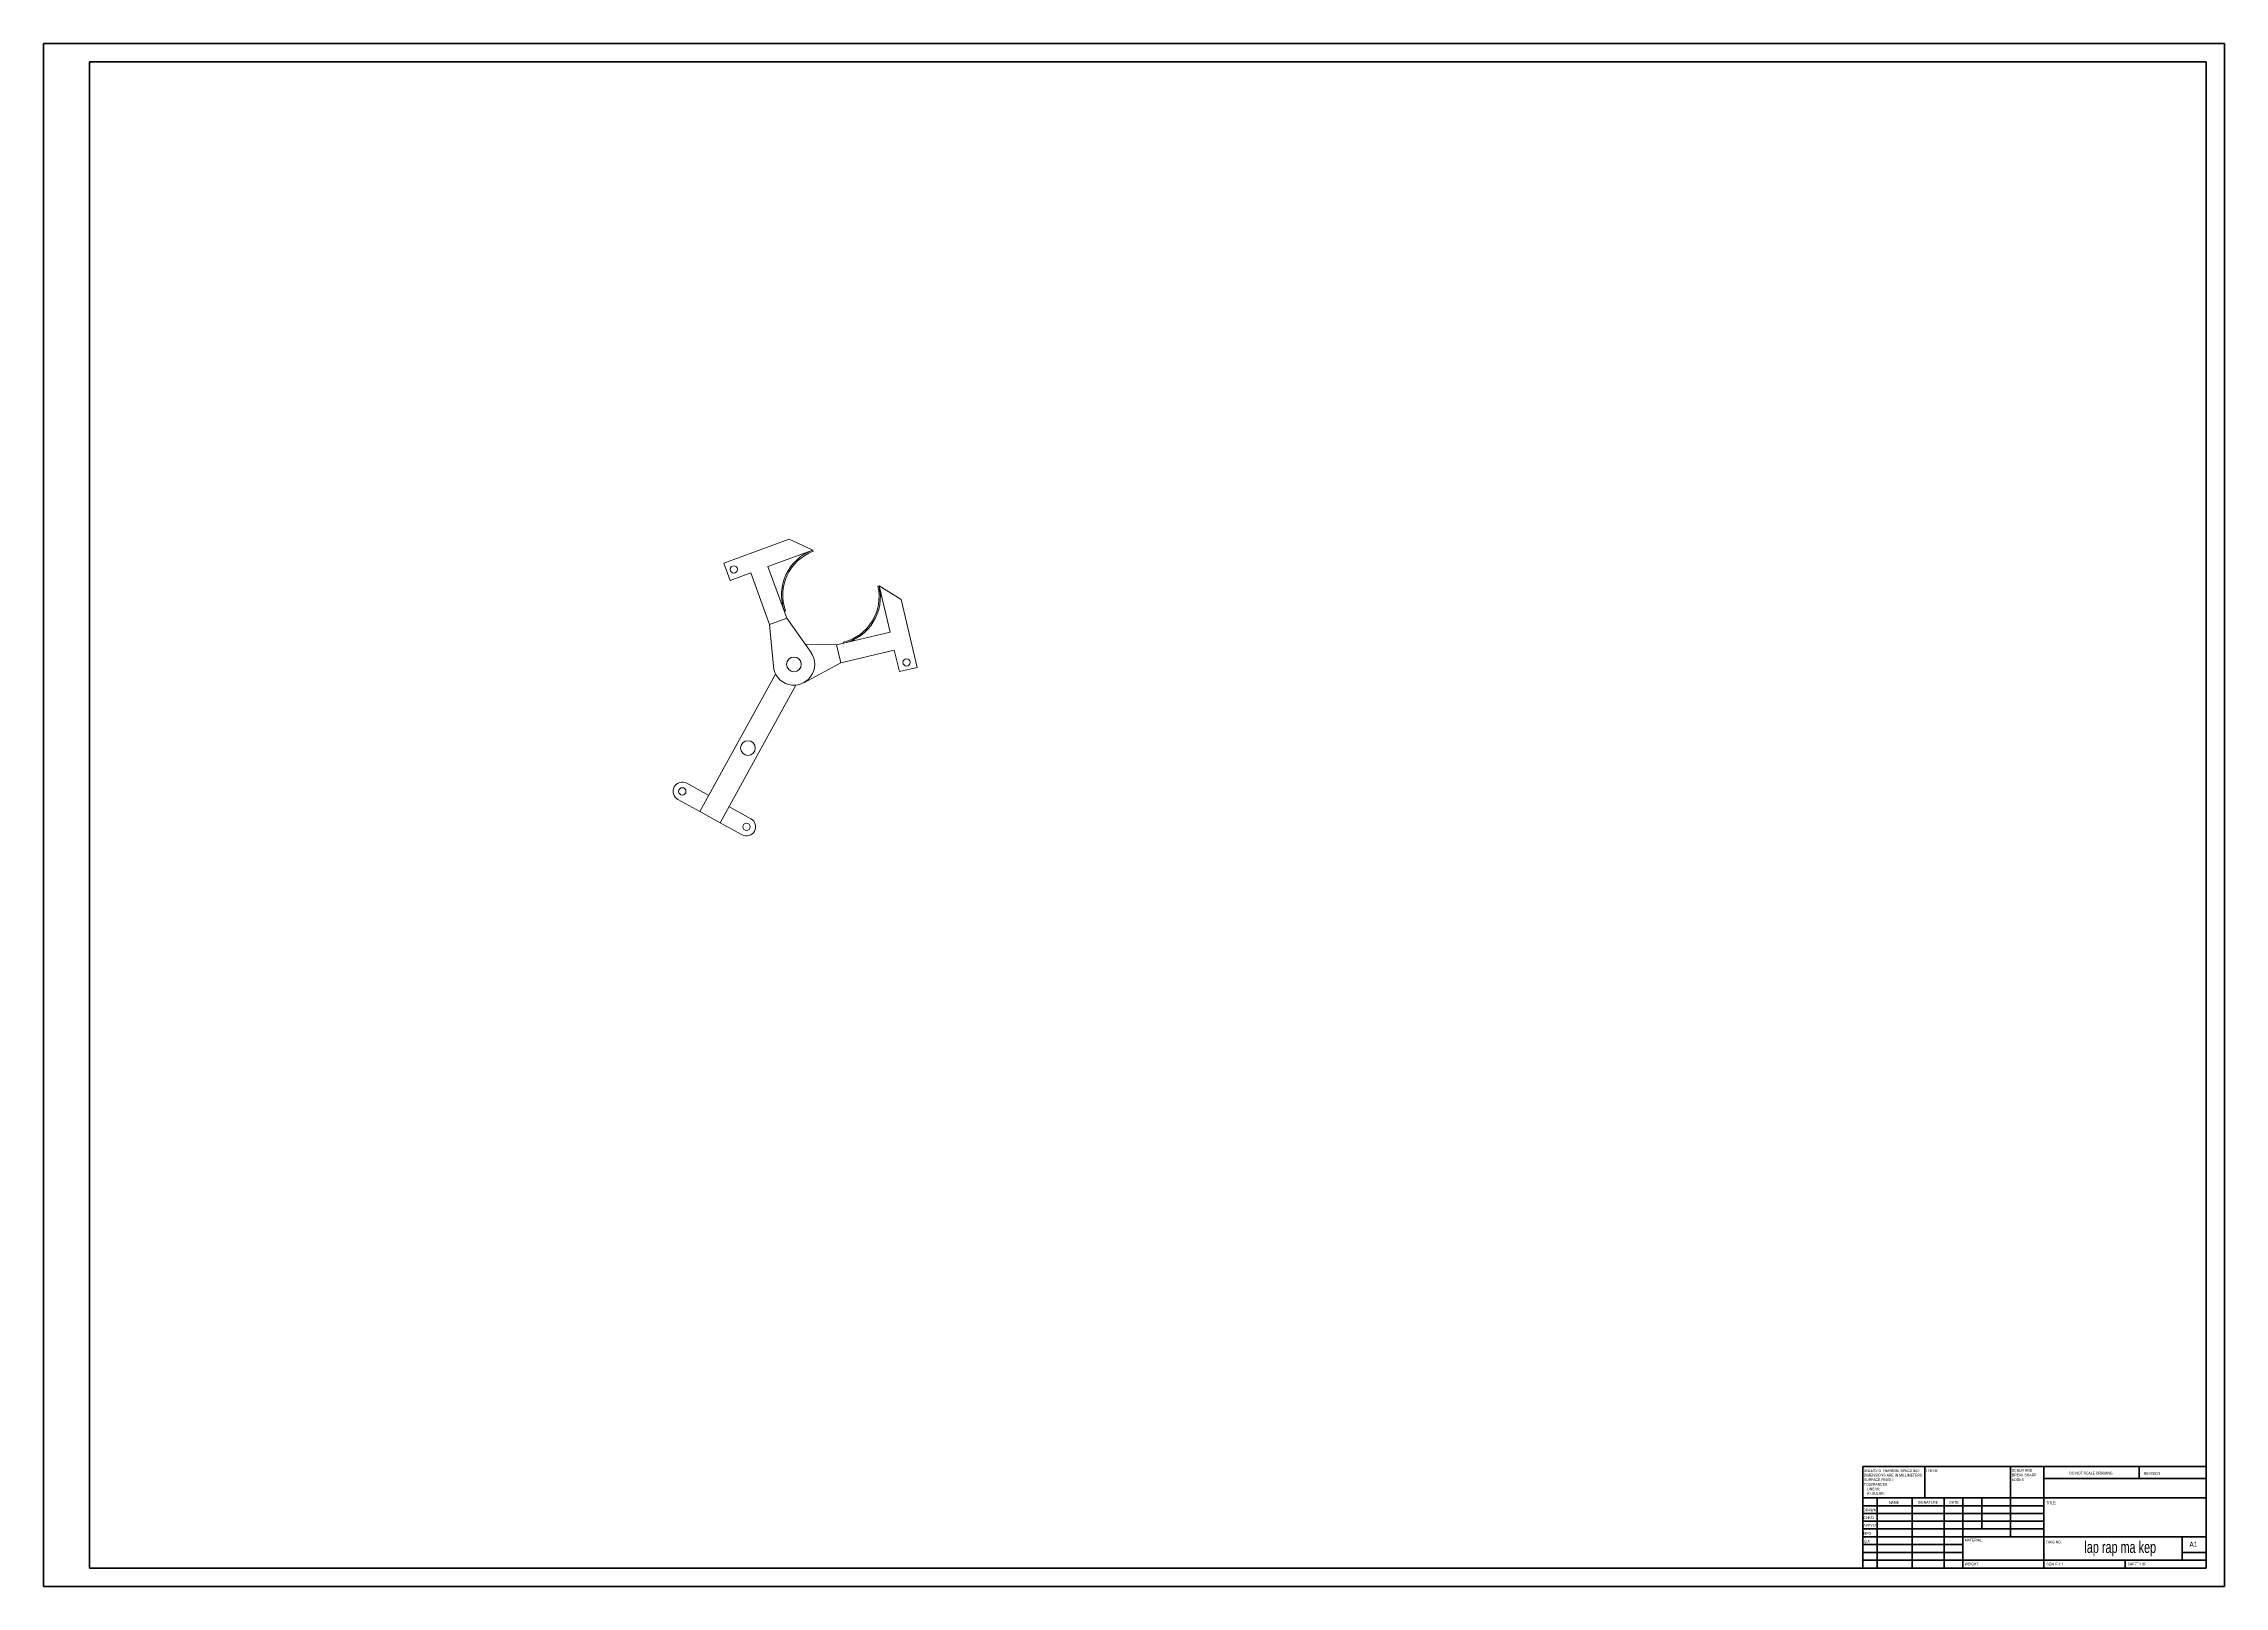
# Model space of a CAD drawing. Header units: millimetres. Extents: x 0 to 1189, y 0 to 841.
import ezdxf

# ---------------------------------------------------------------- set-up
doc = ezdxf.new("R2010")
doc.units = ezdxf.units.MM
doc.styles.add('SLDTEXTSTYLE0', font='TXT', dxfattribs={"width": 0.696429})
doc.styles.add('SLDTEXTSTYLE1', font='TXT', dxfattribs={"width": 0.75})
doc.styles.add('SLDTEXTSTYLE2', font='TXT', dxfattribs={"width": 0.6875})

# ---------------------------------------------------------------- blocks, each defined once
blk = doc.blocks.new('SW_NOTE_0')
at = {"color": 0, "linetype": 'Continuous', "lineweight": 0, "char_height": 1.5, "attachment_point": 1, "style": 'SLDTEXTSTYLE1'}
for s, insert in [('DEBUR AND', (0, 1.9)), ('BREAK SHARP', (0, -0.6)), ('EDGES', (0, -3.1))]:
    blk.add_mtext(s, dxfattribs=dict(at, insert=insert))
blk = doc.blocks.new('SW_NOTE_1')
at = {"color": 0, "linetype": 'Continuous', "lineweight": 0, "char_height": 1.5, "attachment_point": 1, "style": 'SLDTEXTSTYLE1'}
for s, insert in [('UNLESS OTHERWISE SPECIFIED:', (0, 1.9)), ('TOLERANCES:', (0, -5.6)), ('DIMENSIONS ARE IN MILLIMETERS', (0, -0.6)), ('SURFACE FINISH:', (0, -3.1)), ('ANGULAR:', (1.7, -10.6)), ('LINEAR:', (1.7, -8.1))]:
    blk.add_mtext(s, dxfattribs=dict(at, insert=insert))

msp = doc.modelspace()

# ---------------------------------------------------------------- linework, layer by layer
at = {"color": 7, "linetype": 'Continuous', "lineweight": 40}
for p, q in [((0.1, 0.2), (0.1, 841.2)), ((0.1, 841.2), (1189.1, 841.2)), ((1189.1, 0.2), (1189.1, 841.2)), ((25.1, 10.2), (25.1, 831.2)), ((25.1, 831.2), (1179.1, 831.2)), ((1179.1, 10.2), (1179.1, 831.2)), ((991.9, 65.5), (1179.1, 65.5)), ((991.9, 65.5), (991.9, 10.2)), ((1025.7, 48.5), (1025.7, 65.5)), ((1072.5, 65.5), (1072.5, 27.2)), ((1090.7, 65.5), (1090.7, 10.2)), ((1142.7, 59.1), (1142.7, 65.5)), ((1179.1, 65.5), (1179.1, 10.2)), ((1179.1, 48.5), (991.9, 48.5)), ((999.7, 48.5), (999.7, 10.2)), ((1018.9, 48.5), (1018.9, 10.2)), ((1036.3, 48.5), (1036.3, 10.2)), ((1046.5, 10.2), (1046.5, 48.5)), ((1056.9, 31.5), (1056.9, 48.5)), ((1179.1, 59.1), (1090.7, 59.1)), ((1090.7, 44.2), (991.9, 44.2)), ((1090.7, 40), (991.9, 40)), ((1090.7, 35.7), (991.9, 35.7)), ((1090.7, 31.5), (991.9, 31.5)), ((1046.5, 27.2), (991.9, 27.2)), ((1046.5, 27.2), (1179.1, 27.2)), ((1166.1, 14.5), (1166.1, 27.2)), ((1046.5, 23), (991.9, 23)), ((1046.5, 18.7), (991.9, 18.7)), ((991.9, 14.5), (1179.1, 14.5)), ((1134.9, 10.2), (1134.9, 14.5)), ((1179.1, 18.7), (1166.1, 18.7)), ((0.1, 0.2), (1189.1, 0.2)), ((25.1, 10.2), (1179.1, 10.2))]:
    msp.add_line(p, q, dxfattribs=at)
at = {"color": 7, "linetype": 'Continuous', "lineweight": 15}
for p, q in [((406.6, 571), (370.9, 558)), ((419.4, 565.1), (406.6, 571)), ((419.4, 565.1), (395, 556.1)), ((419.4, 565.1), (419.7, 564.4)), ((370.9, 558), (374.4, 548.6)), ((385.6, 552.7), (374.4, 548.6)), ((395.9, 524.5), (385.6, 552.7)), ((395, 556.1), (405.3, 528)), ((455.6, 545.6), (454.9, 545.4)), ((455.6, 545.6), (467.6, 538.2)), ((455.6, 545.6), (461.6, 520.3)), ((467.6, 538.2), (476.4, 501.2)), ((395.9, 524.5), (405.3, 528)), ((398, 501.8), (395.9, 524.5)), ((404.6, 532), (404, 531.7)), ((405.3, 528), (418.5, 509.3)), ((432.4, 513.4), (415.2, 513.9)), ((461.6, 520.3), (432.4, 513.4)), ((434.7, 503.7), (432.4, 513.4)), ((436.1, 515), (436.3, 514.3)), ((414.6, 492.8), (434.7, 503.7)), ((434.7, 503.7), (463.9, 510.6)), ((463.9, 510.6), (466.7, 498.9)), ((476.4, 501.2), (466.7, 498.9)), ((399.2, 497.5), (357.9, 422.6)), ((410.2, 491.5), (368.9, 416.5)), ((357.9, 422.6), (345.9, 429.2)), ((362.7, 431.3), (350.7, 438)), ((368.9, 416.5), (357.9, 422.6)), ((380.9, 409.9), (368.9, 416.5)), ((385.7, 418.7), (373.7, 425.3))]:
    msp.add_line(p, q, dxfattribs=at)
for centre, radius in [((376.4, 554.6), 2), ((409.2, 502.8), 4), ((470.6, 503.9), 2), ((384.1, 457.2), 4), ((348.3, 433.6), 2), ((383.3, 414.3), 2)]:
    msp.add_circle(centre, radius, dxfattribs=at)
for centre, radius, start, end in [((428.4, 540.7), 26, 110.0957, 200.0957), ((428.4, 540.7), 25.3, 110.0957, 200.0957), ((430.3, 539.6), 25.3, 283.3083, 13.3083), ((430.3, 539.6), 26, 283.3083, 13.3083), ((409.2, 502.8), 11.3, 185.1142, 35.0771), ((348.3, 433.6), 5, 151.1549, 241.1549), ((348.3, 433.6), 5, 61.1549, 151.1549), ((383.3, 414.3), 5, 331.1549, 61.1549), ((383.3, 414.3), 5, 241.1549, 331.1549)]:
    msp.add_arc(centre, radius, start, end, dxfattribs=at)

# ---------------------------------------------------------------- block references
at = {"color": 7, "linetype": 'Continuous', "lineweight": 0}
for name, p in [('SW_NOTE_1', (992.5, 62.2)), ('SW_NOTE_0', (1073.2, 62.3))]:
    msp.add_blockref(name, p, dxfattribs=at)

# ---------------------------------------------------------------- texts
for s, insert, char_height, attachment_point, style in [('FINISH:', (1026.3, 64.1), 1.5, 1, 'SLDTEXTSTYLE1'), ('DO NOT SCALE DRAWING', (1104.5, 62.7), 1.5, 1, 'SLDTEXTSTYLE1'), ('REVISION', (1145.2, 62.5), 1.5, 1, 'SLDTEXTSTYLE1'), ('DRAWN', (992.1, 42.6), 1.5, 1, 'SLDTEXTSTYLE1'), ("CHK'D", (992.3, 38.4), 1.5, 1, 'SLDTEXTSTYLE1'), ('NAME', (1006.2, 46.7), 1.5, 1, 'SLDTEXTSTYLE1'), ('SIGNATURE', (1021.9, 46.8), 1.5, 1, 'SLDTEXTSTYLE1'), ('DATE', (1039.1, 46.8), 1.5, 1, 'SLDTEXTSTYLE1'), ('TITLE:', (1091.8, 46.5), 1.5, 1, 'SLDTEXTSTYLE1'), ("APPV'D", (992.3, 34.3), 1.5, 1, 'SLDTEXTSTYLE1'), ('MFG', (992.3, 29.9), 1.5, 1, 'SLDTEXTSTYLE1'), ('Q.A', (992.5, 25.6), 1.5, 1, 'SLDTEXTSTYLE1'), ('MATERIAL:', (1047.5, 26.2), 1.5, 1, 'SLDTEXTSTYLE1'), ('DWG NO.', (1092, 25.1), 1.5, 1, 'SLDTEXTSTYLE1'), ('lap rap ma kep', (1132.3, 24.8), 6.35, 2, 'SLDTEXTSTYLE0'), ('A1', (1170, 24.5), 2.91, 1, 'SLDTEXTSTYLE1'), ('WEIGHT:', (1047.5, 13.2), 1.5, 1, 'SLDTEXTSTYLE1'), ('SCALE:1:1', (1092, 13.1), 1.5, 1, 'SLDTEXTSTYLE1'), ('SHEET 1 OF 1', (1136.4, 13.1), 1.5, 1, 'SLDTEXTSTYLE2')]:
    msp.add_mtext(s, dxfattribs=dict(at, insert=insert, char_height=char_height, attachment_point=attachment_point, style=style))

doc.saveas('drawing.dxf')
